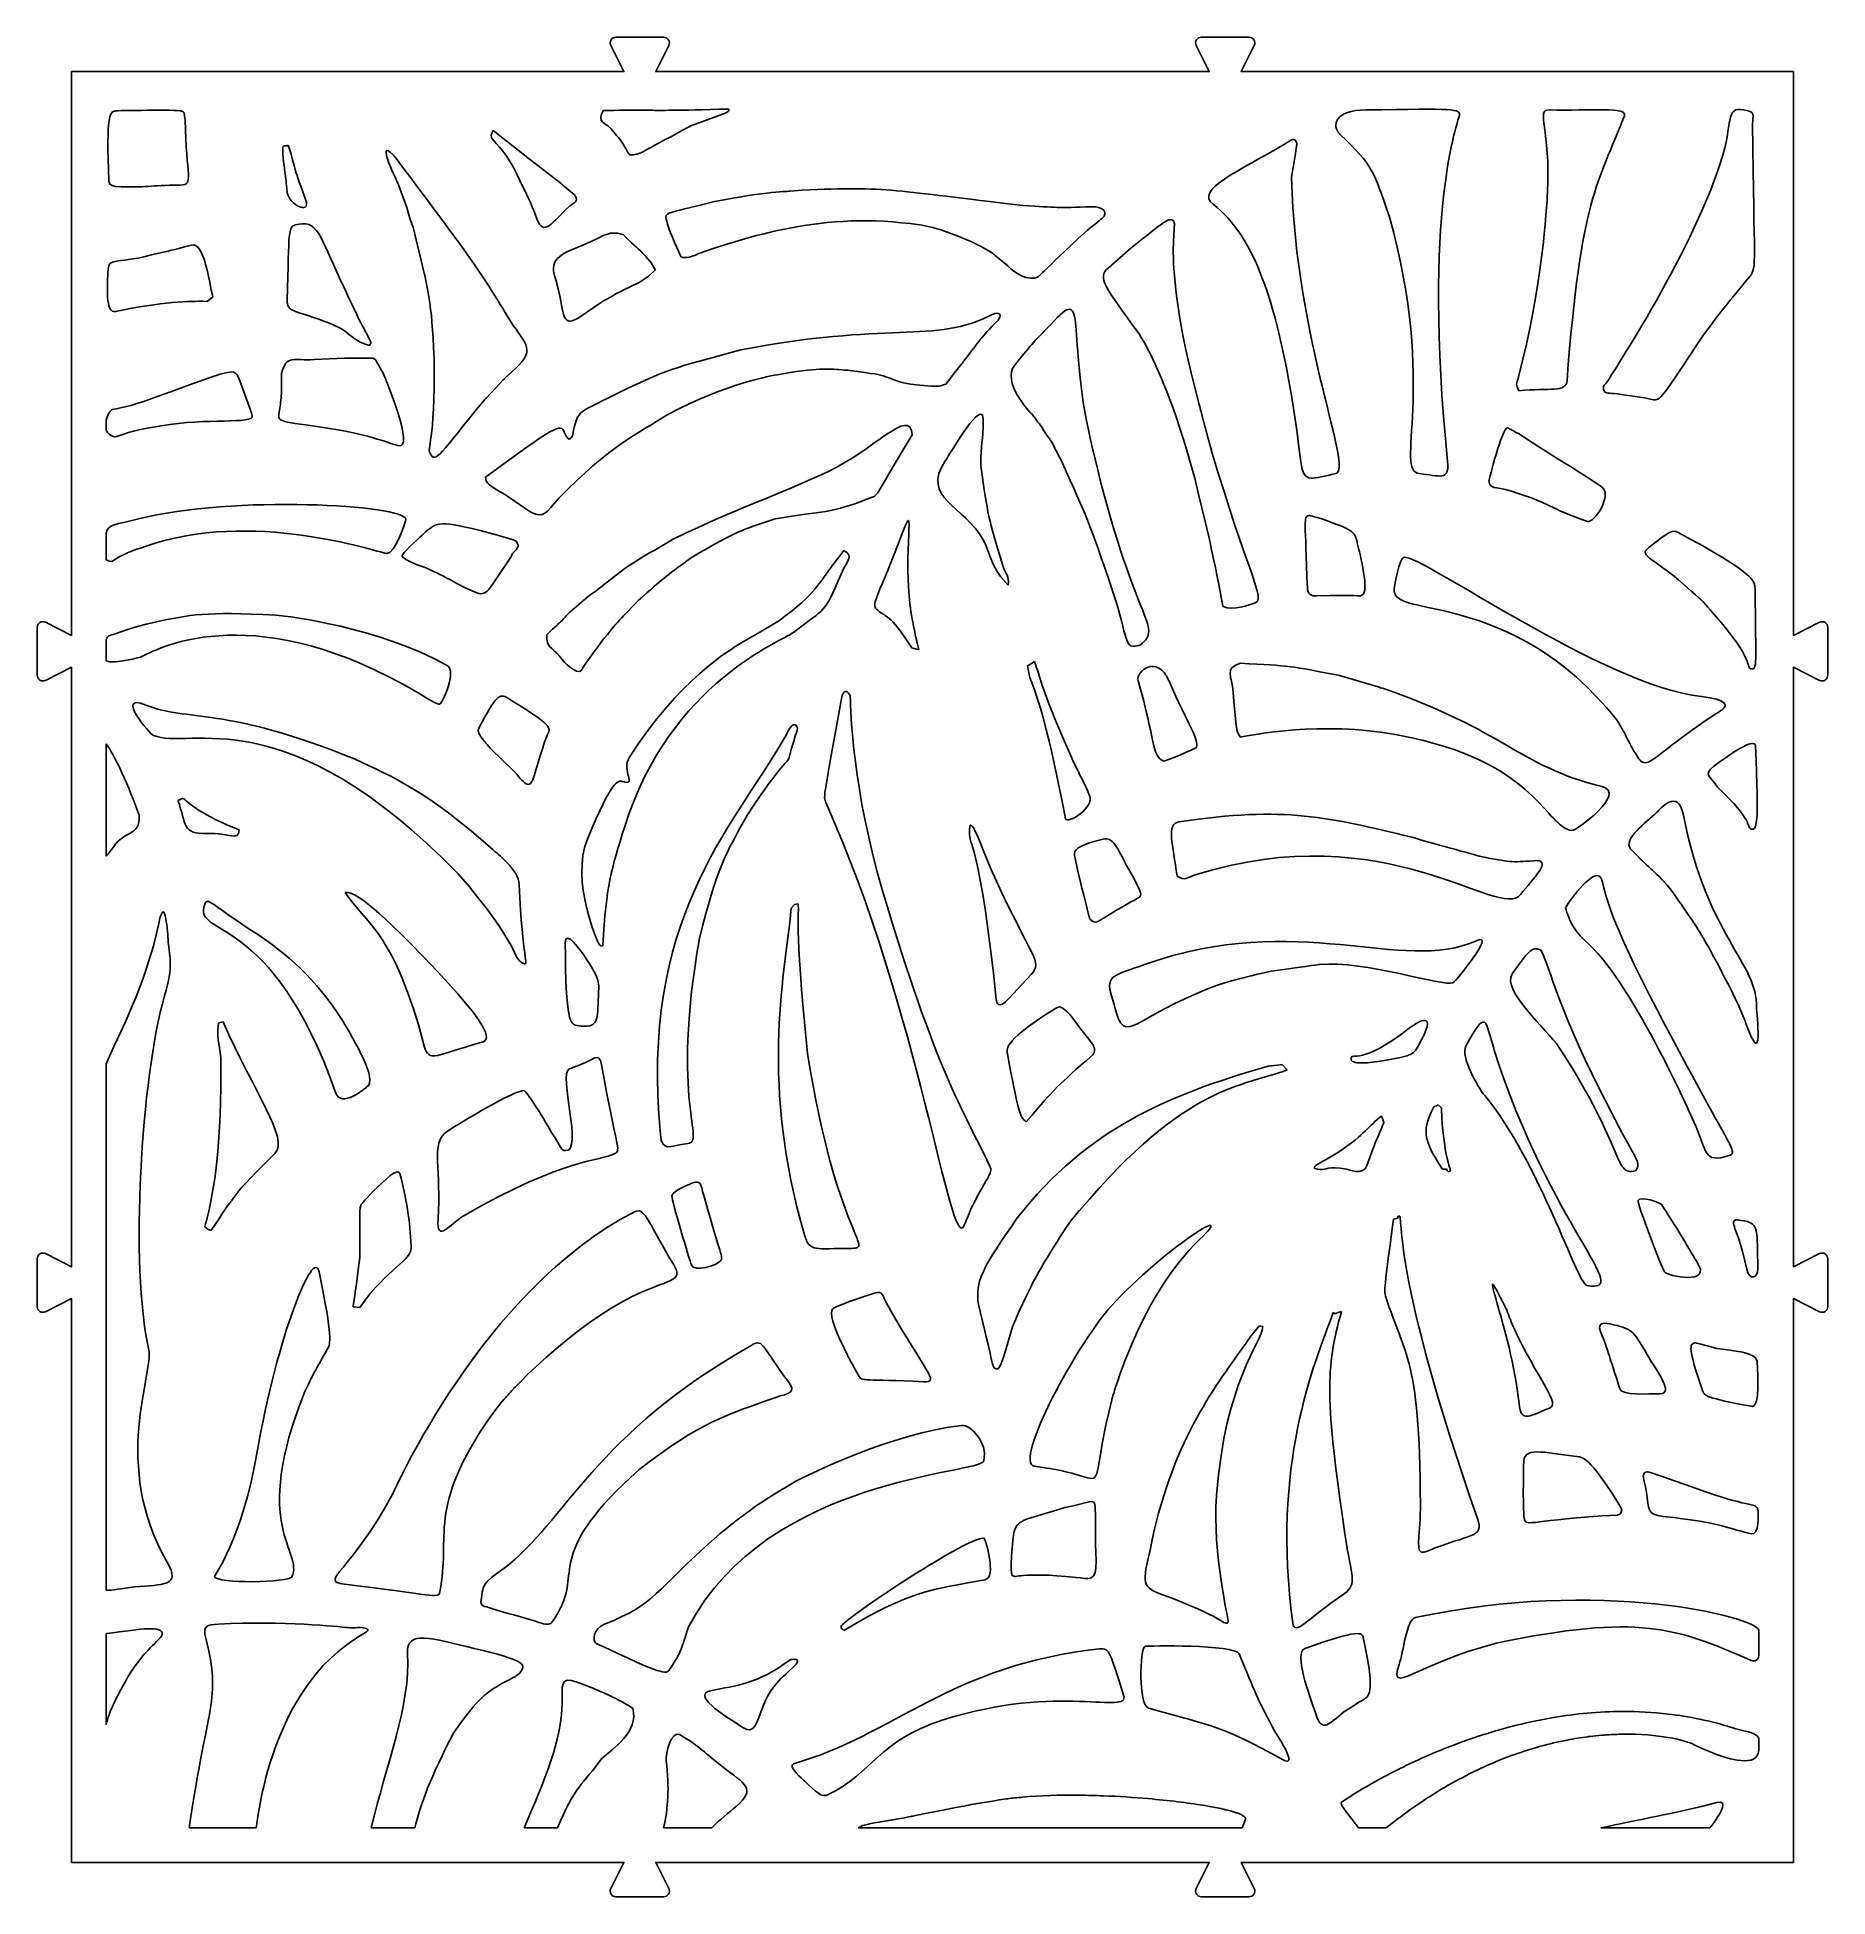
# Model space of a CAD drawing. Header units: millimetres. Extents: x -162 to -6, y -81 to 81.
import ezdxf

# ---------------------------------------------------------------- set-up
doc = ezdxf.new("R2010")
doc.units = ezdxf.units.MM
doc.layers.get('0').update_dxf_attribs({"linetype": 'CONTINUOUS'})

msp = doc.modelspace()

# ---------------------------------------------------------------- linework, layer by layer
for p, q in [((-111.52, 74.65), (-108.53, 74.63)), ((-104.31, 73.64), (-105.25, 73.27)), ((-103.59, 73.9), (-104.31, 73.64)), ((-140.33, 71.59), (-140.08, 70.8)), ((-110.55, 70.76), (-110.71, 70.91)), ((-130.01, 66.15), (-130.72, 68.14)), ((-120, 68.19), (-120.34, 68.88)), ((-119.67, 67.52), (-120, 68.19)), ((-116.46, 68.18), (-115.73, 67.57)), ((-96.59, 67.58), (-95.58, 67.67)), ((-129.71, 65.13), (-130.01, 66.15)), ((-129.44, 64.44), (-129.71, 65.13)), ((-82.59, 63.89), (-83.56, 64.26)), ((-104.58, 62.15), (-104.84, 62.02)), ((-77.65, 61.08), (-78.56, 61.85)), ((-68.87, 60.92), (-66.91, 62.62)), ((-146.91, 58.38), (-147.38, 57.97)), ((-147.38, 57.97), (-147.73, 58)), ((-138.07, 52.91), (-135.43, 53.03)), ((-135.43, 53.03), (-133.11, 53.05)), ((-120.55, 52.12), (-121.43, 51.33)), ((-121.92, 50.81), (-122.55, 50.12)), ((-121.6, 51.14), (-121.92, 50.81)), ((-96.59, 51.8), (-97.56, 51.63)), ((-84.3, 50.59), (-85.62, 50.71)), ((-140.98, 49.36), (-140.92, 50.01)), ((-122.55, 50.12), (-123.22, 49.42)), ((-156.2, 46.79), (-156.2, 47.64)), ((-85.97, 46.36), (-87.36, 44.05)), ((-59.91, 45.06), (-59.3, 43.03)), ((-119.79, 40.03), (-121.41, 41.14)), ((-119.19, 39.61), (-119.79, 40.03)), ((-97.92, 39.04), (-99.91, 38.36)), ((-60.16, 37.62), (-60.73, 39.99)), ((-156.2, 35.48), (-156.2, 37.81)), ((-128.54, 37.73), (-128.38, 37.9)), ((-155.07, 35.73), (-155.7, 35.32)), ((-107.47, 36.87), (-106.84, 37.25)), ((-110.79, 34.87), (-109.78, 35.51)), ((-77.6, 33.27), (-78.28, 34.03)), ((-115.79, 30.9), (-114.37, 32.14)), ((-117.81, 28.93), (-117.31, 29.42)), ((-100.86, 28.23), (-99.19, 29.2)), ((-99.19, 29.2), (-97.52, 30.19)), ((-156.2, 26.68), (-156.2, 28.52)), ((-85.39, 27.63), (-86.01, 27.79)), ((-48.73, 25.38), (-45.37, 24.41)), ((-45.37, 24.41), (-45.21, 24.36)), ((-156.2, 9.66), (-156.2, 19.44)), ((-149.94, 14.5), (-149.49, 14.72)), ((-96.5, 5.13), (-96.22, 5.45)), ((-96.22, 5.45), (-95.91, 5.51)), ((-15.43, -0.46), (-15.76, 0.21)), ((-75.57, -0.61), (-77.17, -2.33)), ((-77.17, -2.33), (-77.49, -2.68)), ((-146.4, -4.87), (-146, -4.78)), ((-156.2, -54.3), (-156.2, -8.46)), ((-53.73, -8.5), (-53.3, -8.96)), ((-40.16, -12.02), (-39.86, -12.27)), ((-39.45, -17.6), (-39.78, -17.6)), ((-132.89, -19.49), (-131.81, -18.49)), ((-134.05, -20.96), (-134.05, -20.96)), ((-44.05, -21.98), (-43.77, -21.91)), ((-147.06, -22.95), (-147.35, -22.85)), ((-134.09, -29.67), (-134.67, -29.61)), ((-76.66, -29.98), (-77.22, -31.36)), ((-55.74, -31.27), (-55.41, -31.33)), ((-121.68, -37.81), (-122.69, -39.13)), ((-18.55, -45.11), (-16.87, -45.71)), ((-156.2, -66.03), (-156.2, -58.07)), ((-12.2, -57.93), (-12.2, -60)), ((-12.2, -67.21), (-12.2, -68.26)), ((-143.11, -75), (-148.96, -75)), ((-129.29, -75), (-133.11, -75)), ((-116.86, -75), (-119.76, -75)), ((-103.43, -75), (-107.63, -75)), ((-57.21, -75), (-90.67, -75)), ((-44.68, -75), (-47.09, -75)), ((-16.47, -75), (-25.98, -75))]:
    msp.add_line(p, q)
msp.add_lwpolyline([(-56.17, -80.28), (-57.31, -78), (-9.2, -78), (-9.2, -28.89), (-6.92, -30.03, 0.557537), (-6.2, -29.58), (-6.2, -25.42, 0.557537), (-6.92, -24.97), (-9.2, -26.11), (-9.2, 26.11), (-6.92, 24.97, 0.557537), (-6.2, 25.42), (-6.2, 29.58, 0.557537), (-6.92, 30.03), (-9.2, 28.89), (-9.2, 78), (-57.31, 78), (-56.17, 80.28, 0.557537), (-56.62, 81), (-60.78, 81, 0.557537), (-61.23, 80.28), (-60.09, 78), (-108.31, 78), (-107.17, 80.28, 0.557537), (-107.62, 81), (-111.78, 81, 0.557537), (-112.23, 80.28), (-111.09, 78), (-159.2, 78), (-159.2, 28.89), (-161.48, 30.03, 0.557537), (-162.2, 29.58), (-162.2, 25.42, 0.557537), (-161.48, 24.97), (-159.2, 26.11), (-159.2, -26.11), (-161.48, -24.97, 0.557537), (-162.2, -25.42), (-162.2, -29.58, 0.557537), (-161.48, -30.03), (-159.2, -28.89), (-159.2, -78), (-111.09, -78), (-112.23, -80.28, 0.557537), (-111.78, -81), (-107.62, -81, 0.557537), (-107.17, -80.28), (-108.31, -78), (-60.09, -78), (-61.23, -80.28, 0.557537), (-60.78, -81), (-56.62, -81, 0.557537)], format="xyb", close=True)
for centre, radius, start, end in [((-89.96, 40.95), 27.69, 24.9387, 30.8569), ((258.72, 132.81), 330.49, 194.626, 195.3983), ((-89.09, 37.13), 17.47, 33.5308, 39.0925), ((-206.63, 4.51), 150.16, 10.3158, 12.7394), ((-45.13, 24.38), 0.0825, 194.8001, 252.3347), ((-45.13, 24.38), 0.0825, 292.1629, 312.4907), ((-159.44, -25.74), 29.86, 2.7626, 15.0182), ((-60.01, -31.31), 15.22, 138.5023, 148.3169), ((444.16, -549.57), 762.93, 137.76664, 137.87313), ((-47.49, -127.43), 95.87, 120.3452, 122.9422), ((-55.83, 167.42), 233.07, 253.2182, 254.2255)]:
    msp.add_arc(centre, radius, start, end)
msp.add_ellipse((-106.82, 72.28), major_axis=(2.11, 1.21), ratio=0.050845, start_param=0.707372, end_param=1.425914)
for points, knots in [([(-149.31, 73.81), (-149.23, 68.85), (-148.51, 68.13), (-149.72, 68.12), (-152.56, 68.11), (-152.53, 67.86), (-155.37, 68), (-155.43, 68.01), (-155.94, 68.03), (-155.95, 68.46), (-156.2, 74.35), (-155.86, 74.48), (-155.38, 74.59), (-155.38, 74.6), (-149.96, 74.69), (-149.67, 74.58), (-149.26, 74.42), (-149.43, 74.31), (-149.31, 73.81)], [0, 0, 0, 0, 1, 1, 1, 2, 2, 2, 3, 3, 3, 4, 4, 4, 5, 5, 5, 6, 6, 6, 6]), ([(-111.96, 72.73), (-112.7, 73.68), (-113.47, 73.52), (-112.92, 74.56), (-112.87, 74.66), (-112.83, 74.57), (-111.52, 74.65)], [7, 7, 7, 7, 8, 8, 8, 9, 9, 9, 9]), ([(-44.42, 65.44), (-45.86, 69.47), (-45.69, 69.65), (-48.69, 72.53), (-49.47, 73.28), (-49.19, 74.64), (-46.43, 74.67), (-38.64, 74.76), (-38.19, 74.8), (-38.3, 74.15), (-38.36, 73.8), (-41.56, 65.9), (-39.32, 44.03), (-39.14, 42.28), (-40.04, 42.81), (-41.78, 42.98), (-44.03, 43.2), (-40.19, 50.31), (-44.42, 65.44)], [0, 0, 0, 0, 1, 1, 1, 2, 2, 2, 3, 3, 3, 4, 4, 4, 5, 5, 5, 6, 6, 6, 6]), ([(-33.12, 50.2), (-33.4, 50.75), (-33.33, 50.76), (-33.16, 51.38), (-31.07, 59.14), (-30.69, 66.16), (-30.62, 67.46), (-30.33, 72.94), (-31.66, 74.7), (-30.49, 74.67), (-26.78, 74.57), (-23.61, 74.97), (-23.92, 74.16), (-26.25, 68.16), (-27.72, 67), (-28.92, 51.05), (-29, 50.04), (-30.42, 50.46), (-33.12, 50.2)], [0, 0, 0, 0, 1, 1, 1, 2, 2, 2, 3, 3, 3, 4, 4, 4, 5, 5, 5, 6, 6, 6, 6]), ([(-25.42, 50.99), (-25.17, 51.41), (-17.62, 62.84), (-15.32, 70.83), (-14.46, 73.8), (-15.15, 75.16), (-13.18, 74.59), (-12.51, 74.39), (-12.75, 74.18), (-12.75, 73.47), (-12.66, 61.13), (-12.33, 60.99), (-13, 60.16), (-15.09, 57.58), (-15.13, 57.65), (-17.08, 54.97)], [3, 3, 3, 3, 4, 4, 4, 5, 5, 5, 6, 6, 6, 7, 7, 7, 8, 8, 8, 8]), ([(-140.65, 69.46), (-140.67, 69.62), (-140.89, 71.36), (-140.76, 71.48), (-140.65, 71.58), (-140.44, 71.48), (-140.33, 71.59)], [4, 4, 4, 4, 5, 5, 5, 6, 6, 6, 6]), ([(-130.72, 68.14), (-130.81, 68.33), (-132.77, 72.36), (-131.18, 70.74), (-130.89, 70.45), (-126.06, 63.91), (-125.62, 63.32), (-124.01, 61.15), (-122.19, 58.34), (-121.23, 56.68)], [0, 0, 0, 0, 1, 1, 1, 2, 2, 2, 3, 3, 3, 3]), ([(-120.34, 68.88), (-120.57, 69.33), (-120.66, 69.77), (-121.62, 71.06), (-122.46, 72.18), (-122.92, 72.15), (-122.48, 72.87)], [7, 7, 7, 7, 8, 8, 8, 9, 9, 9, 9]), ([(-52.93, 68.78), (-52.53, 54.43), (-47.5, 43.29), (-49.07, 42.98), (-51.04, 42.59), (-51.86, 41.99), (-52.11, 44.01), (-53.82, 57.95), (-56.25, 63.73), (-59.73, 66.42), (-61.43, 67.73), (-57.59, 69.25), (-53.39, 71.76), (-52.88, 72.07), (-52.72, 72.32), (-52.46, 71.78), (-52.42, 71.72), (-52.89, 69.02), (-52.93, 68.78)], [0, 0, 0, 0, 1, 1, 1, 2, 2, 2, 3, 3, 3, 4, 4, 4, 5, 5, 5, 6, 6, 6, 6]), ([(-140.08, 70.8), (-139.55, 68.73), (-139.49, 68.78), (-138.8, 66.77), (-138.37, 65.51), (-140.29, 66.44), (-140.41, 67.45), (-140.53, 68.49), (-140.49, 68.45), (-140.65, 69.46)], [1, 1, 1, 1, 2, 2, 2, 3, 3, 3, 4, 4, 4, 4]), ([(-115.92, 66.2), (-117.31, 64.89), (-118.04, 63.56), (-118.67, 65.18), (-119.13, 66.38), (-119.11, 66.36), (-119.67, 67.52)], [3, 3, 3, 3, 4, 4, 4, 5, 5, 5, 5]), ([(-107.2, 64.44), (-107.41, 65.26), (-107.69, 65.54), (-106.87, 65.77), (-106.58, 65.85), (-106.6, 65.84), (-103.2, 66.68)], [14, 14, 14, 14, 15, 15, 15, 16, 16, 16, 16]), ([(-133.23, 54.13), (-135.05, 54.65), (-134.7, 55.36), (-137.15, 56.24), (-140.04, 57.28), (-140.43, 57.11), (-140.41, 58.07), (-140.28, 64.24), (-140.31, 64.47), (-139.72, 64.64), (-137.75, 65.19), (-137.62, 63.78), (-135.74, 59.76), (-135.61, 59.49), (-134.79, 57.74), (-134.14, 56.38), (-133.82, 55.71), (-133.4, 55.08), (-133.12, 54.39), (-133.09, 54.3), (-133.27, 54.22), (-133.23, 54.13)], [0, 0, 0, 0, 1, 1, 1, 2, 2, 2, 3, 3, 3, 4, 4, 4, 5, 5, 5, 6, 6, 6, 7, 7, 7, 7]), ([(-76.33, 66.35), (-73.32, 66.14), (-73.34, 66.13), (-70.34, 66.23), (-69.36, 66.26), (-68.81, 65.72), (-69.44, 65.21), (-69.55, 65.12), (-69.54, 65.13), (-70.73, 64.17)], [1, 1, 1, 1, 2, 2, 2, 3, 3, 3, 4, 4, 4, 4]), ([(-108.34, 60.73), (-110.11, 59.01), (-110.56, 59.73), (-114.82, 56.7), (-116.55, 55.47), (-116.31, 57.02), (-116.81, 59.08), (-117.21, 60.78), (-118, 61.6), (-115.15, 62.69), (-112.72, 63.61), (-112.64, 64.23), (-111.16, 63.8)], [1, 1, 1, 1, 2, 2, 2, 3, 3, 3, 4, 4, 4, 5, 5, 5, 5]), ([(-104.84, 62.02), (-104.94, 61.98), (-105.81, 61.65), (-106.09, 61.88), (-106.23, 62), (-107.12, 64.23), (-107.2, 64.44)], [12, 12, 12, 12, 13, 13, 13, 14, 14, 14, 14]), ([(-70.73, 64.17), (-74.95, 60.29), (-74.82, 60.12), (-75.3, 60.02), (-76.32, 59.81), (-77.5, 60.93), (-77.65, 61.08)], [4, 4, 4, 4, 5, 5, 5, 6, 6, 6, 6]), ([(-147.73, 58), (-148.65, 57.99), (-151.45, 57.98), (-155.37, 57.1), (-156.3, 56.89), (-156.08, 59.44), (-156.02, 60.75), (-155.97, 61.88), (-155.2, 61.16), (-151.73, 62.17)], [4, 4, 4, 4, 5, 5, 5, 6, 6, 6, 7, 7, 7, 7]), ([(-151.73, 62.17), (-150.58, 62.39), (-150.63, 62.41), (-148.75, 62.89), (-147.63, 63.17), (-147.21, 59.65), (-146.91, 58.38)], [0, 0, 0, 0, 1, 1, 1, 2, 2, 2, 2]), ([(-100.9, 53.75), (-88.28, 56.26), (-83.94, 54.25), (-79, 56.84), (-78.3, 57.21), (-78.13, 56.71), (-78.49, 56.34), (-80.11, 54.7), (-80.03, 54.65), (-81.43, 52.84)], [0, 0, 0, 0, 1, 1, 1, 2, 2, 2, 3, 3, 3, 3]), ([(-17.08, 54.97), (-20.72, 49.55), (-20.73, 49.29), (-21.51, 49.44), (-25.41, 50.19), (-25.56, 49.86), (-25.68, 50.18), (-25.85, 50.63), (-25.7, 50.62), (-25.42, 50.99)], [0, 0, 0, 0, 1, 1, 1, 2, 2, 2, 3, 3, 3, 3]), ([(-153, 49.24), (-145.45, 51.98), (-145.31, 52.09), (-144.8, 51.63), (-144.69, 51.54), (-143.5, 48.26), (-143.46, 48.02), (-143.32, 47.26), (-147.48, 47.85), (-151.39, 47.15)], [0, 0, 0, 0, 1, 1, 1, 2, 2, 2, 3, 3, 3, 3]), ([(-123.22, 49.42), (-127.16, 44.66), (-127.47, 43.79), (-127.97, 44.75), (-128.27, 45.34), (-127.54, 45.37), (-127.62, 53.04)], [9, 9, 9, 9, 10, 10, 10, 11, 11, 11, 11]), ([(-85.62, 50.71), (-87, 50.86), (-86.96, 50.95), (-88.26, 51.42), (-89, 51.69), (-89, 51.61), (-91.6, 51.99)], [6, 6, 6, 6, 7, 7, 7, 8, 8, 8, 8]), ([(-132.05, 51.74), (-131.88, 51.28), (-129.19, 44.94), (-130.78, 45.43), (-132.59, 45.99), (-132.57, 46.01), (-134.41, 46.49)], [3, 3, 3, 3, 4, 4, 4, 5, 5, 5, 5]), ([(-156.2, 47.64), (-156.07, 48.12), (-155.78, 48.53), (-155.63, 48.56), (-154.28, 48.86), (-154.3, 48.83), (-153, 49.24)], [4.550107, 4.550107, 4.550107, 4.550107, 5, 5, 5, 6, 6, 6, 6]), ([(-134.41, 46.49), (-139.52, 47.53), (-141.19, 47.24), (-141.16, 48.01), (-141.15, 48.46), (-141, 48.91), (-140.98, 49.36)], [5, 5, 5, 5, 6, 6, 6, 7, 7, 7, 7]), ([(-123.15, 42.67), (-117.05, 47.18), (-116.55, 47.37), (-116.28, 46.6), (-115.85, 45.42), (-115.55, 46.31), (-115.54, 46.37), (-115.19, 48.67), (-114.64, 48.39), (-112.6, 49.51)], [16, 16, 16, 16, 17, 17, 17, 18, 18, 18, 19, 19, 19, 19]), ([(-106.84, 37.25), (-100.15, 40.45), (-100.04, 40.1), (-93.33, 43.15), (-89.39, 44.94), (-86.11, 48.91), (-85.97, 46.36)], [18, 18, 18, 18, 19, 19, 19, 20, 20, 20, 20]), ([(-33.09, 46.44), (-29.46, 43.98), (-29.38, 44.18), (-25.94, 41.86), (-24.89, 41.16), (-26.55, 38.63), (-27.13, 38.82), (-30.53, 39.94), (-30.34, 40.42), (-33.77, 41.45), (-35.29, 41.9), (-35.62, 41.59), (-35.72, 42.35), (-35.72, 42.4), (-34.6, 46.9), (-34.13, 46.96), (-34.04, 46.97), (-34.05, 46.92), (-33.09, 46.44)], [0, 0, 0, 0, 1, 1, 1, 2, 2, 2, 3, 3, 3, 4, 4, 4, 5, 5, 5, 6, 6, 6, 6]), ([(-87.36, 44.05), (-88.31, 42.41), (-89.03, 41.1), (-89.27, 41), (-93.42, 39.35), (-93.52, 39.82), (-97.92, 39.04)], [1, 1, 1, 1, 2, 2, 2, 3, 3, 3, 3]), ([(-156.2, 37.81), (-156.04, 38.55), (-155.42, 38.53), (-153.38, 39.04), (-145.2, 41.12), (-130.1, 40.27), (-130.08, 38.99), (-130.08, 38.97), (-130.99, 35.89), (-131.78, 36.03), (-132.74, 36.19), (-143.57, 39.9), (-152.71, 36.66)], [3.159086, 3.159086, 3.159086, 3.159086, 4, 4, 4, 5, 5, 5, 6, 6, 6, 7, 7, 7, 7]), ([(-86.01, 27.79), (-87.92, 30.86), (-88.33, 30.48), (-89.07, 31.16), (-89.59, 31.63), (-88.82, 32.46), (-86.9, 37.61), (-85.5, 41.36), (-86.93, 36.3), (-86.02, 30.61), (-85.99, 30.37), (-85.84, 29.43), (-85.39, 27.63)], [0, 0, 0, 0, 1, 1, 1, 2, 2, 2, 3, 3, 3, 4, 4, 4, 4]), ([(-50.38, 39.07), (-47.55, 38.05), (-47.43, 37.98), (-47.19, 36.96), (-46.94, 35.86), (-46.1, 32.7), (-46.79, 32.38), (-47.08, 32.25), (-47.1, 32.47), (-50.75, 32.32), (-50.83, 32.32), (-51.52, 32.29), (-51.54, 32.94), (-51.72, 38.99), (-51.9, 39.2), (-51.41, 39.33), (-51.33, 39.35), (-51.34, 39.31), (-50.38, 39.07)], [0, 0, 0, 0, 1, 1, 1, 2, 2, 2, 3, 3, 3, 4, 4, 4, 5, 5, 5, 6, 6, 6, 6]), ([(-128.4, 34.79), (-130.51, 35.53), (-130.46, 35.77), (-130.36, 35.92), (-130.14, 36.29), (-128.7, 37.59), (-128.54, 37.73)], [6, 6, 6, 6, 7, 7, 7, 8, 8, 8, 8]), ([(-122.85, 37.82), (-120.57, 37.17), (-120.53, 37.21), (-120.43, 37.03), (-120.27, 36.72), (-120.28, 36.71), (-120.29, 36.68), (-120.51, 36.11), (-120.73, 36.27), (-120.94, 35.71)], [1, 1, 1, 1, 2, 2, 2, 3, 3, 3, 4, 4, 4, 4]), ([(-18.11, 32.73), (-21.25, 35.75), (-22.85, 35.72), (-21.77, 36.56), (-19.9, 37.99), (-19.73, 38.11), (-19.25, 37.86), (-12.56, 34.29), (-12.55, 33.63), (-12.54, 32.96), (-12.47, 26.28), (-12.33, 25.89), (-12.88, 25.97), (-13.34, 26.03), (-12.56, 26.71), (-16.09, 30.72)], [0, 0, 0, 0, 1, 1, 1, 2, 2, 2, 3, 3, 3, 4, 4, 4, 5, 5, 5, 5]), ([(-120.94, 35.71), (-122.97, 32.75), (-122.97, 32.18), (-124.11, 32.68), (-126.32, 33.65), (-126.19, 33.84), (-128.4, 34.79)], [4, 4, 4, 4, 5, 5, 5, 6, 6, 6, 6]), ([(-91.92, 36.29), (-90.97, 35.74), (-91.69, 35.49), (-92.45, 33.58), (-93.58, 30.72), (-93.98, 31), (-96.37, 29.11), (-97.21, 28.44), (-107.05, 24.83), (-111.01, 12.25), (-112.21, 8.42), (-112.62, 7.17), (-112.92, 1.84)], [0, 0, 0, 0, 1, 1, 1, 2, 2, 2, 3, 3, 3, 4, 4, 4, 4]), ([(-24.59, 21.52), (-33.85, 33.14), (-44.41, 30.24), (-43.97, 32.94), (-43.94, 33.17), (-43.53, 35.64), (-43.12, 35.7), (-41.58, 35.93), (-25.71, 24.48), (-17.21, 23.56), (-14.85, 23.31), (-15.12, 22.73), (-15.22, 22.58), (-15.34, 22.39), (-16.16, 22.06), (-19.88, 19.26)], [0, 0, 0, 0, 1, 1, 1, 2, 2, 2, 3, 3, 3, 4, 4, 4, 5, 5, 5, 5]), ([(-128.87, 23.8), (-142.99, 32.19), (-151.34, 27.93), (-153.08, 27.04), (-153.14, 27.01), (-155.48, 26.34), (-156.2, 26.68)], [3, 3, 3, 3, 4, 4, 4, 4.862695, 4.862695, 4.862695, 4.862695]), ([(-117.31, 29.42), (-116.67, 30.01), (-116.67, 30.01), (-116.62, 30.06), (-116.18, 30.47), (-116.23, 30.48), (-115.79, 30.9)], [11, 11, 11, 11, 12, 12, 12, 13, 13, 13, 13]), ([(-141.41, 30.66), (-140.17, 30.52), (-132.58, 29.65), (-126.47, 26.26), (-125.63, 25.79), (-126.89, 22.94), (-127.13, 22.91), (-127.14, 22.91), (-127.22, 22.72), (-128.87, 23.8)], [0, 0, 0, 0, 1, 1, 1, 2, 2, 2, 3, 3, 3, 3]), ([(-113.28, 28.01), (-114.87, 25.93), (-114.73, 25.78), (-114.95, 25.75), (-115.58, 25.67), (-116.59, 26.93), (-116.7, 27.07), (-117.41, 27.96), (-117.84, 27.77), (-117.81, 28.93)], [7, 7, 7, 7, 8, 8, 8, 9, 9, 9, 10, 10, 10, 10]), ([(-113.27, 2.02), (-113.27, 2.02), (-115.81, 7.45), (-114.24, 11.22), (-112.06, 16.42), (-111.6, 16.28), (-111.19, 16.15), (-109.9, 15.76), (-111.35, 17.08), (-110.6, 18.27), (-106.39, 24.94), (-101.82, 27.66), (-100.86, 28.23)], [5, 5, 5, 5, 6, 6, 6, 7, 7, 7, 8, 8, 8, 9, 9, 9, 9]), ([(-75.32, 26.6), (-74.95, 25.81), (-74.89, 24.51), (-72.24, 18.6), (-71.41, 16.76), (-71.35, 16.81), (-70.51, 14.95), (-70.03, 13.9), (-72.46, 12.41), (-72.61, 12.91), (-72.69, 13.19), (-74.16, 21.46), (-75.61, 24.93), (-75.75, 25.26), (-75.71, 25.25), (-75.93, 26.25)], [0, 0, 0, 0, 1, 1, 1, 2, 2, 2, 3, 3, 3, 4, 4, 4, 5, 5, 5, 5]), ([(-64.04, 17.92), (-65.11, 18.36), (-64.77, 19.71), (-66.29, 24.94), (-66.52, 25.74), (-64.62, 27.27), (-63.62, 24.96), (-61.82, 20.82), (-61.01, 19.98), (-61.21, 19.12)], [1, 1, 1, 1, 2, 2, 2, 3, 3, 3, 4, 4, 4, 4]), ([(-80.83, -21.02), (-81.4, -22.42), (-81.39, -22.41), (-81.45, -22.53), (-82.63, -25.14), (-85.37, -3.72), (-93.47, 14.26), (-93.77, 14.92), (-93.6, 14.94), (-92.17, 23.22), (-91.91, 24.72), (-91.36, 23.65), (-91.36, 23.58), (-91.33, 22.19), (-91.16, 15.47), (-88.52, 6.54), (-83.92, -8.95), (-81.53, -12.52), (-79.25, -17.24), (-78.9, -17.96), (-79.26, -17.95), (-80.83, -21.02)], [0, 0, 0, 0, 1, 1, 1, 2, 2, 2, 3, 3, 3, 4, 4, 4, 5, 5, 5, 6, 6, 6, 7, 7, 7, 7]), ([(-125.53, 8.13), (-140.73, 23.66), (-148.87, 18.88), (-152.07, 20.17), (-152.32, 20.26), (-155.54, 23.93), (-152.73, 22.82), (-149.02, 21.34), (-146.03, 22.78), (-134.49, 18.1)], [4, 4, 4, 4, 5, 5, 5, 6, 6, 6, 7, 7, 7, 7]), ([(-118.92, 16.58), (-119.44, 15.12), (-119.86, 16.33), (-120.99, 17.38), (-124.04, 20.2), (-123.86, 20.54), (-123.7, 20.85), (-122.22, 23.66), (-121.91, 23.86), (-121.23, 23.44), (-118.78, 21.93), (-117.47, 21.08), (-117.6, 20.59), (-117.69, 20.27), (-117.85, 20.32), (-118.92, 16.58)], [0, 0, 0, 0, 1, 1, 1, 2, 2, 2, 3, 3, 3, 4, 4, 4, 5, 5, 5, 5]), ([(-97.03, 20.05), (-96.99, 20.15), (-96.31, 21.69), (-95.99, 20.9), (-95.9, 20.7), (-96.04, 20.72), (-96.69, 18.25), (-96.82, 17.78), (-97.19, 18.02), (-100.32, 13.26)], [0, 0, 0, 0, 1, 1, 1, 2, 2, 2, 3, 3, 3, 3]), ([(-19.88, 19.26), (-21.84, 17.72), (-22.18, 17.38), (-22.76, 18.29), (-23.77, 19.86), (-23.59, 19.94), (-24.59, 21.52)], [5, 5, 5, 5, 6, 6, 6, 7, 7, 7, 7]), ([(-104.5, 2.48), (-107.05, -11.91), (-103.93, -15.16), (-105.51, -15.37), (-107.09, -15.59), (-107.76, -16.17), (-107.91, -14.59), (-109.67, 4.18), (-101.88, 11.76), (-97.03, 20.05)], [4, 4, 4, 4, 5, 5, 5, 6, 6, 6, 7, 7, 7, 7]), ([(-15.78, 15.65), (-16.43, 16.59), (-17.08, 16.77), (-16.15, 17.47), (-12.91, 19.92), (-12.52, 19.57), (-12.5, 19.25), (-12.16, 12.25), (-12.42, 11.78), (-12.93, 12.05), (-13.25, 12.22), (-12.7, 12.7), (-15.78, 15.65)], [0, 0, 0, 0, 1, 1, 1, 2, 2, 2, 3, 3, 3, 4, 4, 4, 4]), ([(-21.12, 13.46), (-20.8, 13.74), (-19.26, 15.67), (-18.78, 13.22), (-16.7, 2.58), (-12.31, 0.4), (-12.41, -3.54), (-12.42, -3.97), (-11.74, -9.33), (-13.33, -4.93), (-13.44, -4.61), (-13.93, -3.26), (-15.43, -0.46)], [0, 0, 0, 0, 1, 1, 1, 2, 2, 2, 3, 3, 3, 4, 4, 4, 4]), ([(-153.32, 13.22), (-153.25, 11.3), (-154.5, 12.03), (-155.59, 10.42), (-155.86, 10.02), (-156.05, 9.77), (-156.2, 9.66)], [0, 0, 0, 0, 1, 1, 1, 1.156925, 1.156925, 1.156925, 1.156925]), ([(-144.61, 11.95), (-144.71, 10.9), (-145.38, 11.71), (-147.4, 11.64), (-149.6, 11.55), (-149.18, 12.44), (-149.94, 14.5)], [1, 1, 1, 1, 2, 2, 2, 3, 3, 3, 3]), ([(-62.89, 7.92), (-63.24, 10.66), (-63.88, 12.47), (-62.72, 12.65), (-53.42, 14.04), (-49.67, 13.05), (-42.42, 11.3)], [5, 5, 5, 5, 6, 6, 6, 7, 7, 7, 7]), ([(-36.44, 9.63), (-33.84, 9.14), (-33.86, 9.09), (-31.82, 9.26), (-30.05, 9.42), (-31.9, 7.69), (-32.97, 6.31), (-34.78, 3.96), (-44.58, 13.31), (-61.32, 8.02), (-62.14, 7.76), (-62.16, 7.49), (-62.89, 7.92)], [1, 1, 1, 1, 2, 2, 2, 3, 3, 3, 4, 4, 4, 5, 5, 5, 5]), ([(-19.92, 6.8), (-21.54, 8.65), (-21.68, 8.47), (-23.38, 10.3), (-24.12, 11.09), (-21.98, 12.63), (-21.12, 13.46)], [7, 7, 7, 7, 8, 8, 8, 9, 9, 9, 9]), ([(-122.48, 10.2), (-122.2, 9.92), (-120.25, 8.52), (-120.2, 7.18), (-119.93, 0.6), (-119.33, 0.09), (-119.83, 0.31), (-120.89, 0.75), (-119.9, 1.65), (-125.53, 8.13)], [1, 1, 1, 1, 2, 2, 2, 3, 3, 3, 4, 4, 4, 4]), ([(-67.09, 8.48), (-66.99, 8.31), (-65.88, 6.46), (-66.07, 6.21), (-66.28, 5.93), (-66.35, 6.07), (-69.75, 3.99), (-70.13, 3.76), (-70.49, 4.14), (-70.52, 4.24), (-70.52, 4.24), (-71.84, 9.4), (-71.84, 9.86), (-71.83, 10.09), (-71.82, 10.56), (-69.33, 11.14), (-68.5, 11.33), (-68.18, 10.55), (-67.09, 8.48)], [0, 0, 0, 0, 1, 1, 1, 2, 2, 2, 3, 3, 3, 4, 4, 4, 5, 5, 5, 6, 6, 6, 6]), ([(-29.05, 5.14), (-28.59, 6.02), (-26.51, 8.7), (-25.98, 7.77), (-25.63, 7.14), (-25.8, 5.39), (-21.73, -2.46), (-14.84, -15.76), (-13.89, -16.12), (-14.8, -16.42), (-17.02, -17.17), (-16.76, -16), (-17.71, -13.85), (-18.32, -12.47), (-23.4, -1.07), (-27.36, 2.31), (-28.57, 3.34), (-28.98, 4.89), (-29.05, 5.14)], [0, 0, 0, 0, 1, 1, 1, 2, 2, 2, 3, 3, 3, 4, 4, 4, 5, 5, 5, 6, 6, 6, 6]), ([(-156.2, -8.46), (-155.16, -5.98), (-152.69, -1.51), (-151.61, 3.8), (-151.04, 6.61), (-150.81, 2.6), (-150.8, 2.48), (-150.68, 0.37), (-150.29, 0.35), (-151.11, -2.51), (-153.14, -9.66), (-154.15, -26.05), (-152.47, -33.35), (-152.03, -35.28), (-155.78, -43.39), (-150.87, -51.85), (-149.63, -53.99), (-151.24, -53.76), (-153.71, -54.01)], [1.194336, 1.194336, 1.194336, 1.194336, 2, 2, 2, 3, 3, 3, 4, 4, 4, 5, 5, 5, 6, 6, 6, 7, 7, 7, 7]), ([(-135.37, 6.49), (-134.8, 6.49), (-134.1, 6.48), (-129.79, 2.15), (-122.37, -5.33), (-122.65, -6.33), (-123.47, -6.56), (-127.42, -7.63), (-128.08, -8.42), (-128.48, -6.89), (-131.07, 3.09), (-133.59, 3.79), (-135.37, 6.49)], [0, 0, 0, 0, 1, 1, 1, 2, 2, 2, 3, 3, 3, 4, 4, 4, 4]), ([(-135.59, -4.65), (-134.6, -6.47), (-132.45, -9.79), (-133.5, -10.48), (-133.66, -10.59), (-135.7, -12.34), (-136.2, -10.94), (-141.83, 5.06), (-148.66, 2.48), (-147.6, 5.46), (-147.38, 6.1), (-147.13, 5.55), (-143.66, 3.28), (-140.14, 0.96), (-138.11, -0.86), (-135.59, -4.65)], [0, 0, 0, 0, 1, 1, 1, 2, 2, 2, 3, 3, 3, 4, 4, 4, 5, 5, 5, 5]), ([(-95.09, -7.53), (-92.57, -23.37), (-89.18, -24.53), (-91.27, -24.51), (-94.39, -24.49), (-94.91, -24.9), (-95.36, -23.32), (-99.16, -10.09), (-97.18, -1.47), (-96.5, 5.13)], [2, 2, 2, 2, 3, 3, 3, 4, 4, 4, 5, 5, 5, 5]), ([(-54.7, -0.35), (-57.95, -1.16), (-60.09, -1.37), (-66.07, -4.8), (-68.01, -5.91), (-67.93, -4.64), (-68.61, -2.51), (-69.2, -0.66), (-68.2, -0.68), (-65.72, 0.21), (-52.33, 5.01), (-43.31, -0.64), (-36.81, 2.29), (-35.03, 3.1), (-38.66, -1.29), (-38.86, -1.38), (-39.65, -1.73), (-46.66, 0.59), (-50.42, 0.22), (-50.76, 0.19), (-50.74, 0.18), (-54.7, -0.35)], [0, 0, 0, 0, 1, 1, 1, 2, 2, 2, 3, 3, 3, 4, 4, 4, 5, 5, 5, 6, 6, 6, 7, 7, 7, 7]), ([(-113.31, -2.53), (-113.41, -4.54), (-113.18, -5.44), (-115.17, -5.09), (-115.74, -4.99), (-116.17, -4.85), (-116.19, 2.16), (-116.2, 3.37), (-114.7, 1.21), (-114.61, 1.08), (-112.87, -1.43), (-113.34, -1.61), (-113.31, -2.53)], [0, 0, 0, 0, 1, 1, 1, 2, 2, 2, 3, 3, 3, 4, 4, 4, 4]), ([(-22.94, -17.77), (-24.92, -18.15), (-23.68, -16.14), (-29.63, -6.98), (-30.6, -5.49), (-34.69, -2.03), (-33.69, -0.6), (-32.07, 1.7), (-31.87, 1.78), (-31.19, 1.46)], [3, 3, 3, 3, 4, 4, 4, 5, 5, 5, 6, 6, 6, 6]), ([(-31.19, 1.46), (-30.39, -0.06), (-29.64, -3.91), (-25.25, -12.28), (-24.9, -12.94), (-24.57, -13.61), (-24.22, -14.27), (-22.84, -16.94), (-22.46, -16.96), (-22.94, -17.77)], [0, 0, 0, 0, 1, 1, 1, 2, 2, 2, 3, 3, 3, 3]), ([(-76.03, -13.49), (-76.63, -13.08), (-76.76, -12.39), (-77.67, -7.56), (-77.76, -7.09), (-77.9, -6.33), (-73.34, -3.52), (-72.87, -3.23), (-71.91, -4.54), (-71.83, -4.66), (-70.19, -6.9), (-69.83, -6.94), (-70.24, -7.66)], [1, 1, 1, 1, 2, 2, 2, 3, 3, 3, 4, 4, 4, 5, 5, 5, 5]), ([(-146, -4.78), (-143.32, -10.89), (-140.24, -15.02), (-141.46, -16.21), (-145.18, -19.86), (-145.02, -19.98), (-147.06, -22.95)], [1, 1, 1, 1, 2, 2, 2, 3, 3, 3, 3]), ([(-41.38, -5.91), (-42.12, -7.26), (-41.95, -7.57), (-43.44, -7.88), (-47.61, -8.75), (-47.81, -8.24), (-47.73, -7.91), (-47.62, -7.46), (-46.9, -8.62), (-42.67, -5.34), (-42.58, -5.27), (-40.29, -3.49), (-41.38, -5.91)], [0, 0, 0, 0, 1, 1, 1, 2, 2, 2, 3, 3, 3, 4, 4, 4, 4]), ([(-35.27, -7.25), (-30.24, -22.82), (-23.09, -28.5), (-27.19, -27.74), (-28.05, -27.58), (-31.29, -17), (-36.09, -11.2), (-36.72, -10.44), (-38.21, -7.75), (-37.74, -6.91), (-36.75, -5.16), (-36.51, -4.73), (-36.11, -4.82), (-35.86, -4.88), (-35.32, -7.05), (-35.27, -7.25)], [0, 0, 0, 0, 1, 1, 1, 2, 2, 2, 3, 3, 3, 4, 4, 4, 5, 5, 5, 5]), ([(-147.35, -22.85), (-147.34, -22.74), (-147.61, -22.72), (-147.59, -22.61), (-147.54, -22.23), (-146.1, -18.34), (-146.19, -8.56), (-146.21, -6.69), (-146.62, -6.72), (-146.4, -4.87)], [4, 4, 4, 4, 5, 5, 5, 6, 6, 6, 7, 7, 7, 7]), ([(-114.87, -8.5), (-113.75, -8.11), (-113.26, -7.33), (-113.04, -8.51), (-111.74, -15.74), (-111.31, -15.96), (-111.86, -16.25), (-113.28, -16.99), (-115.99, -16.47), (-125.09, -21.7), (-126.17, -22.33), (-127.45, -24.17), (-127.27, -21.94), (-126.94, -17.82), (-128.02, -15.32), (-126.45, -14.29), (-125.49, -13.66), (-120.48, -10.66), (-119.8, -10.77), (-119.47, -10.82), (-117.51, -14.19), (-117.33, -14.5)], [0, 0, 0, 0, 1, 1, 1, 2, 2, 2, 3, 3, 3, 4, 4, 4, 5, 5, 5, 6, 6, 6, 7, 7, 7, 7]), ([(-117.33, -14.5), (-116.49, -15.82), (-116.58, -15.97), (-116.18, -16), (-114.58, -16.12), (-116.83, -9.31), (-115.84, -8.88), (-115.52, -8.75), (-115.19, -8.64), (-114.87, -8.5)], [7, 7, 7, 7, 8, 8, 8, 9, 9, 9, 10, 10, 10, 10]), ([(-39.78, -17.6), (-41.68, -14.79), (-41.36, -14.05), (-40.62, -12.35), (-40.47, -12.02), (-40.37, -12.17), (-40.16, -12.02)], [4, 4, 4, 4, 5, 5, 5, 6, 6, 6, 6]), ([(-39.86, -12.27), (-39.67, -17.47), (-38.7, -17.81), (-39.25, -17.83), (-39.35, -17.83), (-39.35, -17.6), (-39.45, -17.6)], [1, 1, 1, 1, 2, 2, 2, 3, 3, 3, 3]), ([(-45.09, -12.99), (-44.9, -13.51), (-44.87, -13.51), (-44.89, -13.56), (-45.67, -15.43), (-45.68, -15.4), (-46.35, -17.3), (-46.67, -18.21), (-48.02, -17.64), (-48.09, -17.62), (-49.85, -17.32), (-49.89, -17.68), (-50.43, -17.64), (-51.69, -17.53), (-50.36, -17.13), (-48.84, -16.12), (-46.41, -14.51), (-46.23, -13.86), (-45.09, -12.99)], [0, 0, 0, 0, 1, 1, 1, 2, 2, 2, 3, 3, 3, 4, 4, 4, 5, 5, 5, 6, 6, 6, 6]), ([(-104, -20.3), (-102.67, -25.22), (-102.4, -25.22), (-102.65, -25.58), (-102.96, -26.04), (-104.98, -26.6), (-105.2, -25.96), (-105.35, -25.54), (-106.96, -20.33), (-106.9, -19.94), (-106.83, -19.51), (-105.39, -18.92), (-105.24, -18.86), (-104.13, -18.41), (-104.44, -19.19), (-104, -20.3)], [0, 0, 0, 0, 1, 1, 1, 2, 2, 2, 3, 3, 3, 4, 4, 4, 5, 5, 5, 5]), ([(-134.08, -25.3), (-134.08, -25.3), (-134.08, -25.3), (-134.08, -25.3), (-134.09, -21.3), (-134.12, -21.3), (-134.05, -20.96)], [0, 0, 0, 0, 0.000077, 0.000077, 0.000077, 1.001242, 1.001242, 1.001242, 1.001242]), ([(-68.59, -37.72), (-70.11, -43.81), (-69.46, -44.85), (-70.7, -44.49), (-73.02, -43.81), (-73, -43.85), (-75.35, -43.49), (-77.15, -43.2), (-71.63, -32.62), (-68.23, -29.1), (-63.33, -24.01), (-57.63, -20.58), (-60.9, -23.71), (-66.08, -28.65), (-68.38, -37.07), (-68.59, -37.72)], [0, 0, 0, 0, 1, 1, 1, 2, 2, 2, 3, 3, 3, 4, 4, 4, 5, 5, 5, 5]), ([(-17.61, -25.69), (-16.14, -27.79), (-20.24, -26.9), (-20.43, -26.57), (-20.69, -26.13), (-22.83, -20.57), (-22.73, -20.35), (-22.54, -19.9), (-20.81, -20.51), (-20.66, -20.73), (-19.77, -22.03), (-17.85, -25.28), (-17.61, -25.69)], [0, 0, 0, 0, 1, 1, 1, 2, 2, 2, 3, 3, 3, 4, 4, 4, 4]), ([(-41.7, -48.07), (-41.61, -34.04), (-43.09, -33.88), (-44.74, -28.64), (-44.92, -28.06), (-44.61, -26.42), (-44.05, -21.98)], [5, 5, 5, 5, 6, 6, 6, 7, 7, 7, 7]), ([(-43.77, -21.91), (-43.66, -21.93), (-43.64, -21.66), (-43.53, -21.68), (-43.19, -21.73), (-44.21, -26.63), (-36.73, -48.04), (-36.11, -49.8), (-37.35, -49.33), (-41.08, -50.88), (-42.07, -51.3), (-41.9, -50.55), (-41.7, -48.07)], [1, 1, 1, 1, 2, 2, 2, 3, 3, 3, 4, 4, 4, 5, 5, 5, 5]), ([(-13.19, -22.18), (-12.23, -22.58), (-12.39, -22.85), (-12.29, -26.3), (-12.27, -27.11), (-13.04, -27.36), (-13.26, -26.32), (-13.77, -23.95), (-14.24, -22.92), (-14.34, -22.64), (-14.63, -21.79), (-14.06, -22.04), (-13.19, -22.18)], [0, 0, 0, 0, 1, 1, 1, 2, 2, 2, 3, 3, 3, 4, 4, 4, 4]), ([(-31.27, -35.74), (-30.33, -37.39), (-29.84, -38.2), (-30.45, -38.43), (-32.12, -39.06), (-32.92, -39.81), (-33.1, -38.02), (-33.75, -31.52), (-37.2, -23.88), (-34.25, -29.71), (-33.98, -30.25), (-33.81, -31.41), (-31.27, -35.74)], [0, 0, 0, 0, 1, 1, 1, 2, 2, 2, 3, 3, 3, 4, 4, 4, 4]), ([(-138.87, -36.97), (-143.7, -48.89), (-138.96, -50.85), (-140.01, -53.13), (-140.23, -53.63), (-146.66, -53.76), (-146.74, -53.09), (-146.75, -52.93), (-144.36, -49.87), (-143.06, -42.38), (-141.27, -32.03), (-138.1, -24.32), (-137.64, -26.57), (-136.43, -32.38), (-136.65, -32.79), (-136.91, -33.26), (-137.94, -35.12), (-137.96, -35.06), (-138.87, -36.97)], [0, 0, 0, 0, 1, 1, 1, 2, 2, 2, 3, 3, 3, 4, 4, 4, 5, 5, 5, 6, 6, 6, 6]), ([(-88.2, -29.28), (-84.83, -35.33), (-83.51, -36.2), (-84.95, -36.13), (-90.2, -35.88), (-90.33, -36.11), (-90.59, -35.67), (-90.84, -35.23), (-93.67, -30.3), (-92.85, -29.75), (-92.3, -29.38), (-89.43, -28.45), (-89.25, -28.41), (-88.47, -28.22), (-88.62, -28.6), (-88.2, -29.28)], [0, 0, 0, 0, 1, 1, 1, 2, 2, 2, 3, 3, 3, 4, 4, 4, 5, 5, 5, 5]), ([(-48.31, -54.59), (-51.76, -56.95), (-52.65, -58.32), (-52.81, -57.13), (-54.69, -43.51), (-50.99, -34.61), (-49.28, -30.11)], [4, 4, 4, 4, 5, 5, 5, 6, 6, 6, 6]), ([(-48.57, -30), (-49.98, -34.97), (-49.97, -37.7), (-48.27, -49.38), (-47.7, -53.3), (-47.17, -53.67), (-48.31, -54.59)], [2, 2, 2, 2, 3, 3, 3, 4, 4, 4, 4]), ([(-49.28, -30.11), (-49.17, -30.08), (-49.22, -30.23), (-49.09, -30.19), (-49.05, -30.18), (-49.05, -30.18), (-48.57, -30)], [0, 0, 0, 0, 1, 1, 1, 2, 2, 2, 2]), ([(-21.96, -33.74), (-20.97, -35.39), (-19.6, -37.15), (-20.83, -37.17), (-21.91, -37.19), (-24.11, -37.34), (-24.31, -36.75), (-24.98, -34.71), (-24.95, -34.74), (-25.63, -32.71), (-25.89, -31.91), (-26.71, -30.76), (-25.2, -31.09), (-23.28, -31.51), (-23.19, -31.58), (-21.96, -33.74)], [0, 0, 0, 0, 1, 1, 1, 2, 2, 2, 3, 3, 3, 4, 4, 4, 5, 5, 5, 5]), ([(-55.41, -31.33), (-55.55, -32.84), (-58.69, -36), (-59.45, -46.05), (-59.84, -51.16), (-58.36, -56.95), (-58.45, -57.07), (-58.74, -57.48), (-58.72, -56.65), (-64.32, -54.63), (-66.2, -53.96), (-65.79, -53.35), (-65.09, -50.06), (-63.16, -40.87), (-59.29, -36.23), (-56.91, -32.79)], [1, 1, 1, 1, 2, 2, 2, 3, 3, 3, 4, 4, 4, 5, 5, 5, 6, 6, 6, 6]), ([(-15.86, -33.23), (-14.56, -33.43), (-12.39, -33.55), (-12.35, -34.35), (-12.13, -38.27), (-12.57, -38.33), (-12.88, -38.27), (-16.88, -37.55), (-16.97, -37.31), (-17.09, -36.97), (-18.47, -33.06), (-18.17, -32.88), (-17.86, -32.76), (-17.7, -32.71), (-17.71, -32.76), (-15.86, -33.23)], [0, 0, 0, 0, 1, 1, 1, 2, 2, 2, 3, 3, 3, 4, 4, 4, 5, 5, 5, 5]), ([(-27.83, -42.68), (-27.39, -42.81), (-26.75, -43), (-24.22, -47.08), (-24.06, -47.34), (-24.23, -47.72), (-24.51, -47.74), (-32.11, -48.18), (-32.39, -48.76), (-32.62, -48.15), (-32.8, -47.68), (-32.7, -43.45), (-32.69, -43.04), (-32.66, -41.7), (-30.35, -42.4), (-27.83, -42.68)], [0, 0, 0, 0, 1, 1, 1, 2, 2, 2, 3, 3, 3, 4, 4, 4, 5, 5, 5, 5]), ([(-16.87, -45.71), (-12.88, -47.15), (-12.34, -46.59), (-12.28, -47.41), (-12.27, -47.57), (-12.13, -49.55), (-12.88, -49.37), (-15.52, -48.76), (-15.44, -48.44), (-20.54, -47.86), (-22, -47.7), (-21.75, -47.23), (-22, -45.76), (-22.24, -44.33), (-22.39, -44.29), (-22.16, -44.08), (-21.88, -43.82), (-21.82, -44.02), (-18.55, -45.11)], [1, 1, 1, 1, 2, 2, 2, 3, 3, 3, 4, 4, 4, 5, 5, 5, 6, 6, 6, 7, 7, 7, 7]), ([(-72.66, -47.09), (-70.53, -46.7), (-70.06, -46.14), (-70.03, -47.06), (-69.96, -49.41), (-70.06, -49.37), (-69.95, -51.75), (-69.87, -53.62), (-70.61, -53.28), (-71.68, -53.17), (-76.82, -52.67), (-76.9, -53.29), (-77.25, -53.01), (-77.5, -52.81), (-77.21, -50.02), (-77.18, -49.76), (-77, -47.95), (-76.26, -48.26), (-72.66, -47.09)], [0, 0, 0, 0, 1, 1, 1, 2, 2, 2, 3, 3, 3, 4, 4, 4, 5, 5, 5, 6, 6, 6, 6]), ([(-91.93, -57.79), (-92.07, -57.59), (-92.2, -57.68), (-92.17, -57.45), (-92.1, -56.9), (-80.51, -49.19), (-79.68, -49.8), (-79.61, -49.85), (-78.56, -53.18), (-79.65, -53.38), (-84.24, -54.24), (-86.16, -54.33), (-91.93, -57.79)], [0, 0, 0, 0, 1, 1, 1, 2, 2, 2, 3, 3, 3, 4, 4, 4, 4]), ([(-35.1, -58.91), (-42.24, -60.78), (-44.47, -63.54), (-43.54, -60.76), (-43.17, -59.67), (-42.92, -56.85), (-42.14, -56.68), (-26.12, -53.19), (-12.4, -56.62), (-12.22, -57.78), (-12.22, -57.8), (-12.21, -57.85), (-12.2, -57.93)], [0, 0, 0, 0, 1, 1, 1, 2, 2, 2, 3, 3, 3, 3.107789, 3.107789, 3.107789, 3.107789]), ([(-12.2, -60), (-12.3, -60.36), (-12.5, -60.56), (-12.87, -60.4), (-19.39, -57.57), (-22.66, -56.3), (-35.1, -58.91)], [3.670924, 3.670924, 3.670924, 3.670924, 4, 4, 4, 5, 5, 5, 5]), ([(-156.2, -58.07), (-152.94, -57.63), (-151.26, -57.38), (-151.31, -58.12), (-151.35, -58.61), (-152.5, -59), (-154.3, -61.84)], [3.016156, 3.016156, 3.016156, 3.016156, 4, 4, 4, 5, 5, 5, 5]), ([(-148.96, -75), (-147.4, -64.11), (-146.13, -63.99), (-147.51, -58.47), (-147.78, -57.41), (-147.46, -57.29), (-146.39, -57.24), (-140.7, -56.96), (-136.01, -57.46), (-135.11, -57.55)], [1.015505, 1.015505, 1.015505, 1.015505, 2, 2, 2, 3, 3, 3, 4, 4, 4, 4]), ([(-135.11, -57.55), (-134.69, -57.62), (-134.24, -57.5), (-133.81, -57.57), (-131.98, -57.88), (-136.52, -58.23), (-139.92, -64.57), (-141.85, -68.16), (-142.72, -71.86), (-143.11, -75)], [4, 4, 4, 4, 5, 5, 5, 6, 6, 6, 6.750889, 6.750889, 6.750889, 6.750889]), ([(-133.11, -75), (-131.79, -69.46), (-129.66, -64.33), (-129.93, -59.8), (-130.05, -57.7), (-127.87, -58.49), (-124.12, -59.36), (-119.78, -60.36), (-119.8, -60.78), (-119.91, -61.1), (-120.19, -61.94), (-121.44, -62.05), (-123.02, -63.28), (-124.27, -64.25), (-125.72, -66.44), (-125.92, -66.74)], [0.147898, 0.147898, 0.147898, 0.147898, 1, 1, 1, 2, 2, 2, 3, 3, 3, 4, 4, 4, 5, 5, 5, 5]), ([(-48.36, -64.9), (-49.65, -65.93), (-50.25, -66.73), (-50.78, -65.16), (-51.38, -63.38), (-52.75, -59.72), (-51.77, -59.37), (-47, -57.65), (-46.77, -58), (-46.67, -58.41), (-45.63, -63.1), (-46.15, -63.46), (-46.5, -63.7), (-46.64, -63.8), (-46.63, -63.78), (-48.36, -64.9)], [0, 0, 0, 0, 1, 1, 1, 2, 2, 2, 3, 3, 3, 4, 4, 4, 5, 5, 5, 5]), ([(-95.33, -70.92), (-95.44, -70.83), (-96.89, -69.58), (-96.3, -69.41), (-87.55, -66.92), (-82.66, -60.82), (-69.68, -59.41), (-68.73, -59.31), (-68.76, -59.67), (-67.55, -63.44), (-66.98, -65.22), (-73.11, -62.37), (-83.26, -65.58), (-88.88, -67.36), (-89.44, -70.24), (-93.29, -72.09), (-93.87, -72.37), (-94.3, -71.92), (-95.33, -70.92)], [0, 0, 0, 0, 1, 1, 1, 2, 2, 2, 3, 3, 3, 4, 4, 4, 5, 5, 5, 6, 6, 6, 6]), ([(-54.28, -66.75), (-54.18, -66.9), (-52.23, -69.85), (-53.7, -69.04), (-59.24, -66.01), (-59.35, -66.28), (-65.39, -64.56), (-66.25, -64.32), (-66.18, -59.36), (-65.67, -59.17), (-65.61, -59.15), (-57.85, -58.99), (-57.49, -59.84), (-56, -63.38), (-56.09, -63.39), (-54.28, -66.75)], [0, 0, 0, 0, 1, 1, 1, 2, 2, 2, 3, 3, 3, 4, 4, 4, 5, 5, 5, 5]), ([(-98.3, -63.09), (-99.73, -65.3), (-99.23, -67.52), (-101.28, -65.88), (-101.39, -65.79), (-105.39, -63.45), (-103.57, -63.06), (-101.19, -62.55), (-99.58, -62.53), (-96.6, -60.36), (-96.55, -60.33), (-95.33, -60.08), (-96.37, -61.03), (-97.42, -62), (-97.43, -61.95), (-98.3, -63.09)], [0, 0, 0, 0, 1, 1, 1, 2, 2, 2, 3, 3, 3, 4, 4, 4, 5, 5, 5, 5]), ([(-119.76, -75), (-118.05, -70.9), (-116.47, -67.39), (-116.47, -64.14), (-116.47, -62.62), (-116.66, -61.76), (-115.23, -62.28), (-112.26, -63.34), (-110.67, -64.34), (-110.3, -64.58)], [0.186444, 0.186444, 0.186444, 0.186444, 1, 1, 1, 2, 2, 2, 3, 3, 3, 3]), ([(-20.1, -65.08), (-18.28, -65.29), (-16.43, -65.67), (-14.58, -66.25), (-14.41, -66.31), (-14.25, -66.35), (-14.1, -66.39)], [1.8919669, 1.8919669, 1.8919669, 1.8919669, 2, 2, 2, 2.0894169, 2.0894169, 2.0894169, 2.0894169]), ([(-107.63, -75), (-107.23, -73.31), (-107.11, -71.47), (-107.4, -69.15), (-107.48, -68.53), (-106.93, -66.46), (-106.23, -66.87), (-104.41, -67.96), (-104.52, -68.07), (-102.45, -69.7)], [0.371974, 0.371974, 0.371974, 0.371974, 1, 1, 1, 2, 2, 2, 3, 3, 3, 3]), ([(-14.1, -69.09), (-15.63, -68.84), (-17.58, -67.88), (-17.84, -67.75), (-18.22, -67.56), (-18.99, -67.31), (-20.1, -67.12)], [3.3715036, 3.3715036, 3.3715036, 3.3715036, 4, 4, 4, 4.197022, 4.197022, 4.197022, 4.197022]), ([(-12.2, -68.26), (-12.22, -68.33), (-12.23, -68.4), (-12.26, -68.48), (-12.43, -69.14), (-13.19, -69.24), (-14.1, -69.09)], [2.9594337, 2.9594337, 2.9594337, 2.9594337, 3, 3, 3, 3.3715036, 3.3715036, 3.3715036, 3.3715036]), ([(-102.45, -69.7), (-100.6, -71.13), (-99.49, -71.6), (-101.29, -73.11), (-102.02, -73.73), (-102.7, -74.24), (-103.43, -75)], [3, 3, 3, 3, 4, 4, 4, 4.527505, 4.527505, 4.527505, 4.527505]), ([(-47.43, -74.52), (-48.73, -72.94), (-48.62, -72.88), (-48.58, -72.77), (-48.57, -72.76), (-47.16, -71.76), (-44.75, -70.48)], [0, 0, 0, 0, 1, 1, 1, 1.288776, 1.288776, 1.288776, 1.288776]), ([(-79.74, -72.78), (-78.6, -72.59), (-77.96, -72.5), (-77.65, -72.46), (-77.24, -72.4), (-76.8, -72.36), (-76.35, -72.32)], [2.5344163, 2.5344163, 2.5344163, 2.5344163, 3, 3, 3, 3.0557882, 3.0557882, 3.0557882, 3.0557882]), ([(-25.98, -75), (-22.7, -74.27), (-19.41, -73.73), (-15.88, -72.79), (-14.79, -72.51), (-15.67, -73.86), (-15.72, -73.93), (-16.03, -74.41), (-16.25, -74.75), (-16.47, -75)], [0.475409, 0.475409, 0.475409, 0.475409, 1, 1, 1, 2, 2, 2, 2.293714, 2.293714, 2.293714, 2.293714]), ([(-86.05, -74), (-86.01, -73.99), (-85.97, -73.98), (-85.92, -73.97), (-83.97, -73.56), (-82.44, -73.27), (-81.24, -73.05)], [1.9873339, 1.9873339, 1.9873339, 1.9873339, 2, 2, 2, 2.3600679, 2.3600679, 2.3600679, 2.3600679]), ([(-57.36, -73.81), (-57.09, -73.94), (-56.94, -74.05), (-56.93, -74.17), (-56.92, -74.26), (-57.05, -74.59), (-57.21, -75)], [3.8956667, 3.8956667, 3.8956667, 3.8956667, 4, 4, 4, 4.3456633, 4.3456633, 4.3456633, 4.3456633])]:
    msp.add_open_spline(points, degree=3, knots=knots)
for points in [[(-108.53, 74.63), (-108, 74.62), (-106.67, 74.61), (-101.93, 74.74)], [(-101.93, 74.74), (-101.88, 74.39), (-102.49, 74.33), (-103.59, 73.9)], [(-122.48, 72.87), (-117.65, 69.08), (-116.95, 68.55), (-116.46, 68.18)], [(-110.71, 70.91), (-111.26, 71.88), (-111.22, 71.88), (-111.96, 72.73)], [(-106.57, 72.56), (-109.69, 70.95), (-109.63, 70.74), (-110.55, 70.76)], [(-95.58, 67.67), (-88.03, 68.04), (-87.52, 67.62), (-76.33, 66.35)], [(-115.73, 67.57), (-114.59, 66.7), (-115.69, 66.5), (-115.92, 66.2)], [(-103.2, 66.68), (-98.57, 67.58), (-96.74, 67.56), (-96.59, 67.58)], [(-86.94, 64.84), (-94.81, 65.74), (-102.26, 62.92), (-104.58, 62.15)], [(-83.56, 64.26), (-84.59, 64.47), (-84.54, 64.62), (-86.94, 64.84)], [(-66.91, 62.62), (-63.78, 65.16), (-63.71, 65.14), (-63.37, 65.08)], [(-63.37, 65.08), (-62.47, 64.91), (-64.64, 62.91), (-61.06, 49.36)], [(-127.62, 53.04), (-127.89, 58.26), (-127.95, 58.25), (-129.44, 64.44)], [(-111.16, 63.8), (-109.71, 62.39), (-109, 61.92), (-108.34, 60.73)], [(-78.56, 61.85), (-79.78, 62.9), (-82.25, 63.77), (-82.59, 63.89)], [(-66.2, 55.15), (-69.18, 59.3), (-69.92, 60.02), (-68.87, 60.92)], [(-73.58, 56.32), (-70.55, 59.53), (-72.64, 54.59), (-70.22, 45.05)], [(-121.23, 56.68), (-119.85, 54.35), (-118.57, 53.96), (-120.55, 52.12)], [(-77.04, 52.43), (-75.41, 54.47), (-75.39, 54.41), (-73.58, 56.32)], [(-112.6, 49.51), (-106.98, 52.26), (-106.95, 52.12), (-100.9, 53.75)], [(-140.93, 51.69), (-140.44, 53.42), (-139.85, 52.78), (-138.07, 52.91)], [(-133.11, 53.05), (-132.66, 53.02), (-132.75, 52.85), (-132.05, 51.74)], [(-91.6, 51.99), (-93.08, 52.06), (-93.51, 52.25), (-96.59, 51.8)], [(-81.43, 52.84), (-81.56, 52.68), (-81.87, 52.31), (-83.03, 50.78)], [(-75.53, 48.15), (-75.79, 48.41), (-78.2, 50.97), (-77.04, 52.43)], [(-60.73, 39.99), (-62.37, 47.27), (-64.41, 51.66), (-64.86, 52.63)], [(-140.92, 50.01), (-140.92, 50.15), (-140.9, 51.03), (-140.93, 51.69)], [(-121.43, 51.33), (-121.54, 51.23), (-121.51, 51.23), (-121.6, 51.14)], [(-97.56, 51.63), (-98.27, 51.48), (-102.1, 50.87), (-107.26, 48.13)], [(-83.03, 50.78), (-83.65, 50.55), (-83.64, 50.61), (-84.3, 50.59)], [(-83.09, 44.09), (-82.56, 44.88), (-79.8, 49.69), (-79.78, 47.67)], [(-151.39, 47.15), (-153.45, 46.78), (-153.43, 46.82), (-155.4, 46.18)], [(-107.26, 48.13), (-110.09, 46.36), (-112.32, 45.34), (-116.72, 40.88)], [(-79.78, 47.67), (-79.77, 45.67), (-80.03, 45.7), (-79.98, 43.67)], [(-155.4, 46.18), (-155.85, 46.28), (-156.09, 46.51), (-156.2, 46.79)], [(-72.93, 44.04), (-73.7, 45.45), (-73.6, 45.47), (-74.53, 46.78)], [(-79.78, 37.2), (-81.46, 40.22), (-85.25, 40.82), (-83.09, 44.09)], [(-68.45, 32.59), (-70.66, 39.15), (-70.74, 39.08), (-72.93, 44.04)], [(-70.22, 45.05), (-66.75, 30.06), (-64, 29.66), (-66.09, 28.06)], [(-121.41, 41.14), (-122.92, 42.02), (-123.05, 42.06), (-123.15, 42.67)], [(-79.98, 43.67), (-79.37, 39.22), (-79.37, 39.24), (-78.07, 34.97)], [(-59.3, 43.03), (-56.55, 33.96), (-55.19, 32.04), (-56.1, 31.73)], [(-116.72, 40.88), (-117.95, 39.52), (-117.98, 39.08), (-119.19, 39.61)], [(-128.38, 37.9), (-127.36, 38.73), (-127.22, 38.97), (-122.85, 37.82)], [(-99.91, 38.36), (-100.5, 38.1), (-100.91, 38.21), (-105.22, 35.65)], [(-152.71, 36.66), (-153.93, 36.26), (-153.9, 36.29), (-155.07, 35.73)], [(-105.22, 35.65), (-107.62, 33.9), (-107.6, 33.93), (-109.83, 31.92)], [(-109.78, 35.51), (-108.62, 36.23), (-108.63, 36.18), (-107.47, 36.87)], [(-97.52, 30.19), (-94.18, 32.7), (-94.48, 33), (-91.92, 36.29)], [(-78.28, 34.03), (-79.1, 35.1), (-79.34, 36.41), (-79.78, 37.2)], [(-155.7, 35.32), (-155.92, 35.36), (-156.09, 35.41), (-156.2, 35.48)], [(-114.37, 32.14), (-112.54, 33.49), (-112.61, 33.52), (-110.79, 34.87)], [(-78.07, 34.97), (-77.81, 34.09), (-77.52, 34.17), (-77.6, 33.27)], [(-66.09, 28.06), (-67.6, 27.51), (-67.12, 28.66), (-68.45, 32.59)], [(-16.09, 30.72), (-17.06, 31.79), (-16.99, 31.83), (-18.11, 32.73)], [(-152.05, 30.02), (-148.65, 30.71), (-147.78, 30.97), (-141.41, 30.66)], [(-109.83, 31.92), (-111.66, 30.01), (-111.68, 30.08), (-113.28, 28.01)], [(-56.1, 31.73), (-56.6, 31.56), (-58.02, 31.01), (-58.89, 31.4)], [(-155.97, 28.84), (-154.03, 29.51), (-154.06, 29.52), (-152.05, 30.02)], [(-156.2, 28.52), (-156.11, 28.7), (-156.01, 28.8), (-155.97, 28.84)], [(-75.93, 26.25), (-75.88, 26.28), (-75.88, 26.25), (-75.32, 26.6)], [(-58, 23.92), (-58.12, 25.46), (-58.83, 25.97), (-57.39, 26.46)], [(-57.39, 26.46), (-53.01, 26.23), (-53.02, 26.25), (-48.73, 25.38)], [(-45.16, 24.31), (-45.14, 24.3), (-45.12, 24.3), (-45.1, 24.31)], [(-45.08, 24.32), (-34.08, 20.51), (-33.29, 17.57), (-25.87, 15.72)], [(-57.37, 20.02), (-57.7, 20.49), (-57.73, 20.5), (-58, 23.92)], [(-42.43, 19.97), (-49.3, 21.5), (-55.36, 20.41), (-57.37, 20.02)], [(-28.49, 11.88), (-30.84, 12.24), (-31.41, 17.53), (-42.43, 19.97)], [(-156.2, 19.44), (-155.51, 18.58), (-154.16, 15.65), (-153.32, 13.22)], [(-134.49, 18.1), (-131.28, 16.58), (-128.32, 15.41), (-122.48, 10.2)], [(-61.21, 19.12), (-62.6, 18.46), (-62.58, 18.48), (-64.04, 17.92)], [(-149.49, 14.72), (-149.16, 14.41), (-147.85, 13.17), (-144.61, 11.95)], [(-25.87, 15.72), (-23.64, 15.16), (-28.14, 11.83), (-28.49, 11.88)], [(-100.32, 13.26), (-102.18, 9.94), (-103.03, 8.58), (-104.5, 2.48)], [(-80.97, 11.53), (-81.11, 14.14), (-79.81, 10.02), (-78.78, 7.79)], [(-78.64, -2.87), (-80.04, 10.51), (-80.91, 10.37), (-80.97, 11.53)], [(-42.42, 11.3), (-41.02, 10.88), (-36.92, 9.76), (-36.44, 9.63)], [(-78.78, 7.79), (-75.47, 0.63), (-74.62, 0.48), (-75.57, -0.61)], [(-18.8, 5.21), (-18.94, 5.43), (-18.93, 5.41), (-19.92, 6.8)], [(-95.91, 5.51), (-95.76, 4.47), (-96.3, 4.44), (-95.09, -7.53)], [(-15.76, 0.21), (-17.19, 2.8), (-17.13, 2.79), (-18.8, 5.21)], [(-112.92, 1.84), (-113.03, 1.78), (-113.21, 1.9), (-113.27, 2.02)], [(-77.49, -2.68), (-78.5, -3.92), (-78.63, -2.96), (-78.64, -2.87)], [(-70.24, -7.66), (-73.35, -10.39), (-73.35, -10.34), (-76.03, -13.49)], [(-76.81, -21.85), (-70.63, -14), (-63.64, -11.14), (-55.05, -8.67)], [(-53.3, -8.96), (-57.15, -10.44), (-62, -10.12), (-71.4, -21.22)], [(-55.05, -8.67), (-54.95, -8.64), (-54.88, -8.62), (-53.73, -8.5)], [(-131.81, -18.49), (-130.79, -17.54), (-130.63, -17.9), (-130.6, -18)], [(-134.05, -20.96), (-133.95, -20.53), (-133.86, -20.58), (-132.89, -19.49)], [(-110.17, -21.33), (-109.2, -20.83), (-108.83, -22.59), (-106.77, -25.9)], [(-131.26, -45.98), (-131.14, -45.76), (-123.44, -28.14), (-110.17, -21.33)], [(-80.06, -30.01), (-80.75, -27.35), (-79.68, -26.09), (-76.81, -21.85)], [(-72.96, -23.31), (-74.99, -26.56), (-75, -26.52), (-76.66, -29.98)], [(-134.67, -29.61), (-134.68, -29.26), (-134.59, -29.27), (-134.08, -25.3)], [(-129.62, -24.3), (-129.55, -25.7), (-131.6, -26.05), (-134.09, -29.67)], [(-106.77, -25.9), (-105.79, -27.48), (-107.21, -27.13), (-110.47, -28.77)], [(-110.47, -28.77), (-115.37, -31.22), (-120, -36.01), (-120.72, -36.76)], [(-78.64, -35), (-79.05, -34.95), (-78.84, -34.74), (-80.06, -30.01)], [(-99.94, -32.93), (-98.9, -32.34), (-99.03, -33.16), (-96.74, -36.14)], [(-77.22, -31.36), (-78.28, -34.92), (-78.33, -35.04), (-78.64, -35)], [(-56.91, -32.79), (-56.35, -32), (-56.37, -32.02), (-55.74, -31.27)], [(-121.52, -52.38), (-116.18, -48.3), (-113.68, -40.7), (-99.94, -32.93)], [(-96.74, -36.14), (-96.01, -37.09), (-96.73, -37.11), (-97.86, -37.5)], [(-97.86, -37.5), (-102.1, -39.03), (-104.32, -39.54), (-109.78, -43.81)], [(-122.69, -39.13), (-128.32, -47.26), (-126.14, -49.54), (-127.12, -54.43)], [(-95.92, -44.7), (-94.84, -44.16), (-87.75, -40.62), (-81.64, -39.94)], [(-81.64, -39.94), (-80.92, -39.86), (-79.35, -41.38), (-79.74, -43.02)], [(-79.74, -43.02), (-80.02, -44.21), (-98.47, -44.3), (-105.46, -57.48)], [(-109.78, -43.81), (-117.76, -50.91), (-114.99, -52.64), (-116.56, -55.74)], [(-135.43, -53.76), (-137.7, -53.5), (-134.89, -52.72), (-131.26, -45.98)], [(-102.99, -49.61), (-101.35, -48.21), (-101.32, -48.28), (-99.62, -46.98)], [(-112.79, -57.26), (-108.13, -55.38), (-108.65, -54.57), (-102.99, -49.61)], [(-123.44, -54.43), (-123.25, -53.91), (-123.46, -53.73), (-121.52, -52.38)], [(-153.71, -54.01), (-154.88, -54.15), (-155.67, -54.31), (-156.2, -54.3)], [(-127.12, -54.43), (-127.25, -55.09), (-127.6, -54.69), (-135.43, -53.76)], [(-123.13, -55.73), (-123.82, -55.52), (-123.45, -55.26), (-123.44, -54.43)], [(-116.56, -55.74), (-116.63, -55.86), (-117.26, -57.1), (-117.46, -57.18)], [(-117.46, -57.18), (-118, -57.38), (-117.99, -57.2), (-119.2, -56.88)], [(-113.43, -58.96), (-113.91, -58.73), (-113.71, -57.63), (-112.79, -57.26)], [(-105.46, -57.48), (-106.12, -59.43), (-105.95, -59.49), (-107.11, -61.2)], [(-107.11, -61.2), (-107.41, -61.65), (-107.64, -61.69), (-113.43, -58.96)], [(-154.3, -61.84), (-155.51, -64), (-155.87, -64.78), (-156.2, -66.03)], [(-110.3, -64.58), (-109.8, -66.64), (-111.99, -68.05), (-113.03, -68.98)], [(-34.75, -66.43), (-33.27, -66.02), (-31.72, -65.65), (-30.1, -65.38)], [(-30.1, -65.38), (-28.18, -65.06), (-26.16, -64.86), (-24.1, -64.85)], [(-24.1, -64.85), (-22.79, -64.85), (-21.45, -64.92), (-20.1, -65.08)], [(-14.1, -66.39), (-13.1, -66.66), (-12.42, -66.72), (-12.2, -67.21)], [(-125.92, -66.74), (-127.91, -70.45), (-128.84, -73.08), (-129.29, -75)], [(-40.45, -68.44), (-40.04, -68.27), (-39.62, -68.1), (-39.19, -67.93)], [(-39.19, -67.93), (-38.13, -67.52), (-37.01, -67.12), (-35.84, -66.76)], [(-35.84, -66.76), (-35.48, -66.65), (-35.12, -66.54), (-34.75, -66.43)], [(-30.1, -67.6), (-31.57, -67.95), (-33.12, -68.43), (-34.75, -69.08)], [(-28.9, -67.34), (-29.29, -67.42), (-29.69, -67.5), (-30.1, -67.6)], [(-27.1, -67.05), (-27.68, -67.13), (-28.28, -67.22), (-28.9, -67.34)], [(-26.94, -67.03), (-26.99, -67.04), (-27.04, -67.05), (-27.1, -67.05)], [(-25.9, -66.93), (-26.24, -66.95), (-26.58, -66.99), (-26.94, -67.03)], [(-25.42, -66.89), (-25.58, -66.9), (-25.74, -66.91), (-25.9, -66.93)], [(-24.1, -66.84), (-24.52, -66.84), (-24.96, -66.86), (-25.42, -66.89)], [(-20.1, -67.12), (-21.15, -66.94), (-22.51, -66.81), (-24.1, -66.84)], [(-113.03, -68.98), (-114.65, -71.17), (-115.44, -71.47), (-116.86, -75)], [(-44.75, -70.48), (-43.62, -69.88), (-42.28, -69.22), (-40.75, -68.57)], [(-40.75, -68.57), (-40.65, -68.52), (-40.55, -68.48), (-40.45, -68.44)], [(-35.54, -69.41), (-37.15, -70.11), (-38.83, -70.98), (-40.56, -72.06)], [(-34.75, -69.08), (-35.01, -69.19), (-35.27, -69.3), (-35.54, -69.41)], [(-81.24, -73.05), (-80.67, -72.94), (-80.17, -72.85), (-79.74, -72.78)], [(-76.35, -72.32), (-74.83, -72.18), (-73.13, -72.13), (-71.4, -72.15)], [(-71.4, -72.15), (-70.71, -72.16), (-70.01, -72.17), (-69.32, -72.2)], [(-69.32, -72.2), (-67.99, -72.25), (-66.66, -72.34), (-65.4, -72.45)], [(-65.4, -72.45), (-63.62, -72.6), (-61.97, -72.81), (-60.61, -73.03)], [(-40.56, -72.06), (-41.91, -72.91), (-43.29, -73.88), (-44.68, -75)], [(-90.67, -75), (-90.33, -74.7), (-89.28, -74.56), (-87.87, -74.33)], [(-87.87, -74.33), (-87.31, -74.23), (-86.7, -74.13), (-86.05, -74)], [(-60.61, -73.03), (-59.1, -73.28), (-57.95, -73.55), (-57.36, -73.81)], [(-47.09, -75), (-47.23, -74.79), (-47.35, -74.61), (-47.43, -74.52)]]:
    msp.add_open_spline(points, degree=3)

doc.saveas('drawing.dxf')
